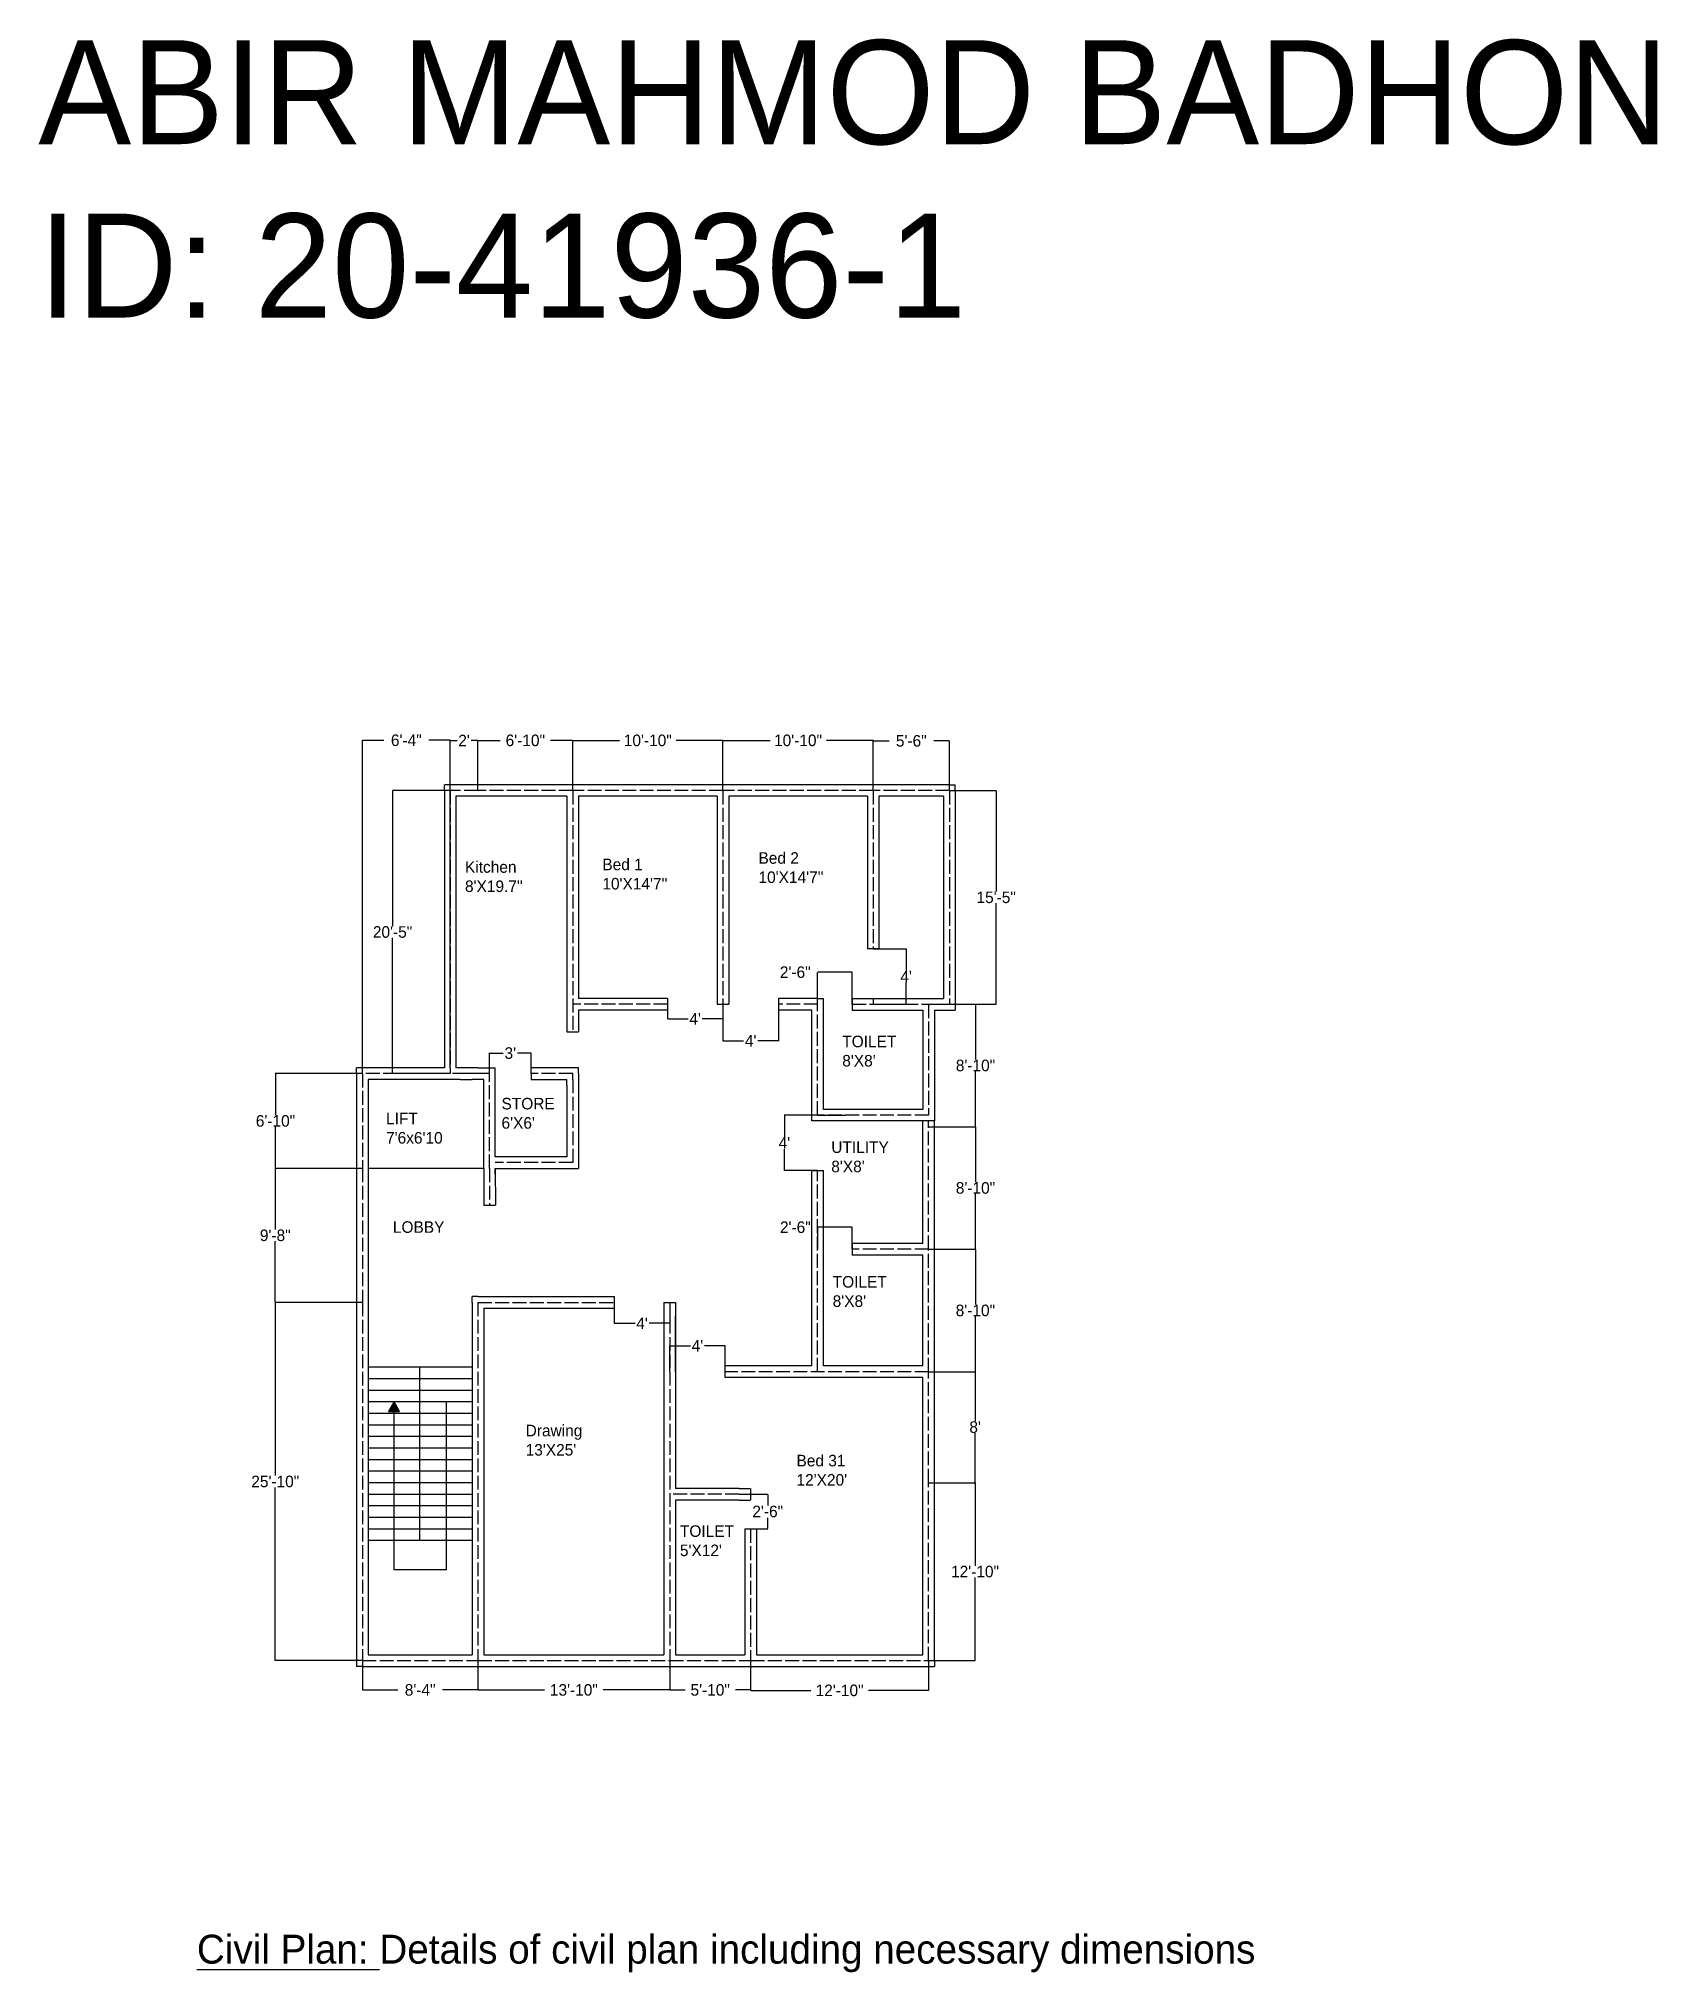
# Model space of a CAD drawing. Header units: inches. Extents: x -53 to 3846, y -269 to 1486.
# Drawn here: x 2446 to 3846, y -248 to 1425 of the extents above; entities that cross this region are included whole.
import ezdxf

# ---------------------------------------------------------------- set-up
doc = ezdxf.new("R2010")
doc.units = ezdxf.units.IN
doc.header["$MEASUREMENT"] = 0
for name, pattern in [('ACAD_ISO02W100', [15, 12, -3]), ('ACAD_ISO03W100', [30, 12, -18]), ('HIDDENX2', [0.75, 0.5, -0.25])]:
    doc.linetypes.add(name, pattern=pattern)
doc.dimstyles.get("Standard").update_dxf_attribs({"dimtxt": 10, "dimasz": 0.18, "dimexe": 0.18, "dimexo": 0.0625, "dimgap": 0.09, "dimtad": 0, "dimtih": 1, "dimtoh": 1, "dimdec": 0, "dimzin": 0, "dimdsep": 46, "dimlunit": 3, "dimtxsty": 'Standard', "dimcen": 0.09, "dimadec": 0, "dimazin": 0, "dimtfac": 1, "dimtdec": 0, "dimtofl": 0, "dimtmove": 0, "dimatfit": 3, "dimfxl": 1, "dimtolj": 1, "dimtzin": 0, "dimarcsym": 0})

msp = doc.modelspace()

# ---------------------------------------------------------------- texts
at = {"attachment_point": 1}
for s, insert, char_height, width in [('ABIR MAHMOD BADHON\\PID: 20-41936-1', (2445.3, 1423.7), 90, 1959.608), ('{\\LCivil Plan:} Details of civil plan including necessary dimensions', (2582.5, -215.8), 25, 2374.977)]:
    msp.add_mtext(s, dxfattribs=dict(at, insert=insert, char_height=char_height, width=width))
at = {"linetype": 'HIDDENX2', "char_height": 10, "width": 232.563, "attachment_point": 1}
for s, insert in [("Bed 2\\P10'X14'7''", (3068.5, 721)), ("Kitchen\\P8'X19.7''", (2814.5, 713.2)), ("Bed 1\\P10'X14'7''", (2933.4, 715.4)), ("TOILET\\P8'X8'", (3141, 562.2)), ("STORE\\P6'X6'", (2846.1, 508.4)), ("LIFT\\P7'6x6'10", (2746.2, 495.5)), ("UTILITY\\P8'X8'", (3131.5, 470.7)), ('LOBBY', (2752.1, 401.6)), ("TOILET\\P8'X8'", (3132.7, 354.2)), ("Drawing \\P13'X25'", (2867, 225.5)), ("Bed 31\\P12'X20'", (3101.4, 199.5)), ("TOILET\\P5'X12'", (3000.5, 138.5))]:
    msp.add_mtext(s, dxfattribs=dict(at, insert=insert))

# ---------------------------------------------------------------- blocks, each defined once
blk = doc.blocks.new('*D33')
at = {"color": 0, "linetype": 'HIDDENX2', "lineweight": -2}
for p, q in [((3167.7, 774.5), (3167.7, 817.5)), ((3167.9, 817.3), (3181.5, 817.3)), ((3233.6, 817.3), (3220, 817.3)), ((3233.7, 774.5), (3233.7, 817.5))]:
    blk.add_line(p, q, dxfattribs=at)
at = {"color": 0, "linetype": 'HIDDENX2'}
for points in [[(3167.9, 817.4), (3167.9, 817.3), (3167.7, 817.3)], [(3233.6, 817.4), (3233.6, 817.3), (3233.7, 817.3)]]:
    blk.add_solid(points, dxfattribs=at)
at = {"layer": 'Defpoints', "color": 0, "linetype": 'HIDDENX2'}
for p in [(3167.7, 817.3), (3167.7, 774.4), (3233.7, 774.4)]:
    blk.add_point(p, dxfattribs=at)
at = {"color": 0, "linetype": 'HIDDENX2', "insert": (3200.7, 817.3), "char_height": 10, "attachment_point": 5}
blk.add_mtext('\\A1;5\'-6"', dxfattribs=at)
blk = doc.blocks.new('*D34')
at = {"color": 0, "linetype": 'HIDDENX2', "lineweight": -2}
for p, q in [((3037.7, 774.5), (3037.7, 817.9)), ((3037.9, 817.7), (3078.5, 817.7)), ((3167.6, 817.7), (3127, 817.7)), ((3167.7, 779.5), (3167.7, 817.9))]:
    blk.add_line(p, q, dxfattribs=at)
at = {"color": 0, "linetype": 'HIDDENX2'}
for points in [[(3037.9, 817.8), (3037.9, 817.7), (3037.7, 817.7)], [(3167.6, 817.8), (3167.6, 817.7), (3167.7, 817.7)]]:
    blk.add_solid(points, dxfattribs=at)
at = {"layer": 'Defpoints', "color": 0, "linetype": 'HIDDENX2'}
for p in [(3037.7, 817.7), (3037.7, 774.4), (3167.7, 779.4)]:
    blk.add_point(p, dxfattribs=at)
at = {"color": 0, "linetype": 'HIDDENX2', "insert": (3102.7, 817.7), "char_height": 10, "attachment_point": 5}
blk.add_mtext('\\A1;10\'-10"', dxfattribs=at)
blk = doc.blocks.new('*D35')
at = {"color": 0, "linetype": 'HIDDENX2', "lineweight": -2}
for p, q in [((3233.8, 774.4), (3274.3, 774.4)), ((3274.2, 774.2), (3274.2, 687)), ((3274.2, 589.6), (3274.2, 676.8)), ((3233.8, 589.4), (3274.3, 589.4))]:
    blk.add_line(p, q, dxfattribs=at)
at = {"color": 0, "linetype": 'HIDDENX2'}
for points in [[(3274.1, 774.2), (3274.2, 774.2), (3274.2, 774.4)], [(3274.1, 589.6), (3274.2, 589.6), (3274.2, 589.4)]]:
    blk.add_solid(points, dxfattribs=at)
at = {"layer": 'Defpoints', "color": 0, "linetype": 'HIDDENX2'}
for p in [(3233.7, 774.4), (3233.7, 589.4), (3274.2, 589.4)]:
    blk.add_point(p, dxfattribs=at)
at = {"color": 0, "linetype": 'HIDDENX2', "insert": (3274.2, 681.9), "char_height": 10, "attachment_point": 5}
blk.add_mtext('\\A1;15\'-5"', dxfattribs=at)
blk = doc.blocks.new('*D36')
at = {"color": 0, "linetype": 'HIDDENX2', "lineweight": -2}
for p, q in [((2907.7, 774.5), (2907.7, 817.9)), ((2907.9, 817.7), (2948.5, 817.7)), ((3037.6, 817.7), (2997, 817.7)), ((3037.7, 774.5), (3037.7, 817.9))]:
    blk.add_line(p, q, dxfattribs=at)
at = {"color": 0, "linetype": 'HIDDENX2'}
for points in [[(2907.9, 817.7), (2907.9, 817.7), (2907.7, 817.7)], [(3037.6, 817.7), (3037.6, 817.7), (3037.7, 817.7)]]:
    blk.add_solid(points, dxfattribs=at)
at = {"layer": 'Defpoints', "color": 0, "linetype": 'HIDDENX2'}
for p in [(2907.7, 817.7), (2907.7, 774.4), (3037.7, 774.4)]:
    blk.add_point(p, dxfattribs=at)
at = {"color": 0, "linetype": 'HIDDENX2', "insert": (2972.7, 817.7), "char_height": 10, "attachment_point": 5}
blk.add_mtext('\\A1;10\'-10"', dxfattribs=at)
blk = doc.blocks.new('*D37')
at = {"color": 0, "linetype": 'HIDDENX2', "lineweight": -2}
for p, q in [((2825.7, 774.5), (2825.7, 817.8)), ((2825.9, 817.7), (2845, 817.7)), ((2907.6, 817.7), (2888.5, 817.7)), ((2907.7, 774.5), (2907.7, 817.8))]:
    blk.add_line(p, q, dxfattribs=at)
at = {"color": 0, "linetype": 'HIDDENX2'}
for points in [[(2825.9, 817.7), (2825.9, 817.6), (2825.7, 817.7)], [(2907.6, 817.7), (2907.6, 817.6), (2907.7, 817.7)]]:
    blk.add_solid(points, dxfattribs=at)
at = {"layer": 'Defpoints', "color": 0, "linetype": 'HIDDENX2'}
for p in [(2825.7, 817.7), (2825.7, 774.4), (2907.7, 774.5)]:
    blk.add_point(p, dxfattribs=at)
at = {"color": 0, "linetype": 'HIDDENX2', "insert": (2866.7, 817.7), "char_height": 10, "attachment_point": 5}
blk.add_mtext('\\A1;6\'-10"', dxfattribs=at)
blk = doc.blocks.new('*D38')
at = {"color": 0, "linetype": 'HIDDENX2', "lineweight": -2}
for p, q in [((2801.7, 774.5), (2801.7, 817.8)), ((2801.9, 817.6), (2807.8, 817.6)), ((2825.6, 817.6), (2819.7, 817.6)), ((2825.7, 774.5), (2825.7, 817.8))]:
    blk.add_line(p, q, dxfattribs=at)
at = {"color": 0, "linetype": 'HIDDENX2'}
for points in [[(2801.9, 817.7), (2801.9, 817.6), (2801.7, 817.6)], [(2825.6, 817.7), (2825.6, 817.6), (2825.7, 817.6)]]:
    blk.add_solid(points, dxfattribs=at)
at = {"layer": 'Defpoints', "color": 0, "linetype": 'HIDDENX2'}
for p in [(2825.7, 817.6), (2801.7, 774.4), (2825.7, 774.4)]:
    blk.add_point(p, dxfattribs=at)
at = {"color": 0, "linetype": 'HIDDENX2', "insert": (2813.7, 817.6), "char_height": 10, "attachment_point": 5}
blk.add_mtext("\\A1;2'", dxfattribs=at)
blk = doc.blocks.new('*D39')
at = {"color": 0, "linetype": 'HIDDENX2', "lineweight": -2}
for p, q in [((2801.7, 774.4), (2751.6, 774.4)), ((2751.8, 774.2), (2751.8, 657)), ((2751.8, 529.6), (2751.8, 646.8)), ((2801.7, 529.4), (2751.6, 529.4))]:
    blk.add_line(p, q, dxfattribs=at)
at = {"color": 0, "linetype": 'HIDDENX2'}
for points in [[(2751.7, 774.2), (2751.8, 774.2), (2751.8, 774.4)], [(2751.7, 529.6), (2751.8, 529.6), (2751.8, 529.4)]]:
    blk.add_solid(points, dxfattribs=at)
at = {"layer": 'Defpoints', "color": 0, "linetype": 'HIDDENX2'}
for p in [(2801.7, 774.4), (2751.8, 529.4), (2801.7, 529.4)]:
    blk.add_point(p, dxfattribs=at)
at = {"color": 0, "linetype": 'HIDDENX2', "insert": (2751.8, 651.9), "char_height": 10, "attachment_point": 5}
blk.add_mtext('\\A1;20\'-5"', dxfattribs=at)
blk = doc.blocks.new('*D40')
at = {"color": 0, "linetype": 'HIDDENX2', "lineweight": -2}
for p, q in [((2725.7, 529.5), (2725.7, 818)), ((2725.9, 817.8), (2744.5, 817.8)), ((2801.6, 817.8), (2783, 817.8)), ((2801.7, 534.5), (2801.7, 818))]:
    blk.add_line(p, q, dxfattribs=at)
at = {"color": 0, "linetype": 'HIDDENX2'}
for points in [[(2725.9, 817.8), (2725.9, 817.8), (2725.7, 817.8)], [(2801.6, 817.8), (2801.6, 817.8), (2801.7, 817.8)]]:
    blk.add_solid(points, dxfattribs=at)
at = {"layer": 'Defpoints', "color": 0, "linetype": 'HIDDENX2'}
for p in [(2725.7, 817.8), (2725.7, 529.4), (2801.7, 534.4)]:
    blk.add_point(p, dxfattribs=at)
at = {"color": 0, "linetype": 'HIDDENX2', "insert": (2763.7, 817.8), "char_height": 10, "attachment_point": 5}
blk.add_mtext('\\A1;6\'-4"', dxfattribs=at)
blk = doc.blocks.new('*D41')
at = {"color": 0, "linetype": 'HIDDENX2', "lineweight": -2}
for p, q in [((2725.7, 529.4), (2650.3, 529.4)), ((2650.5, 529.2), (2650.5, 493.5)), ((2650.5, 447.6), (2650.5, 483.3)), ((2725.7, 447.4), (2650.3, 447.4))]:
    blk.add_line(p, q, dxfattribs=at)
at = {"color": 0, "linetype": 'HIDDENX2'}
for points in [[(2650.5, 529.2), (2650.5, 529.2), (2650.5, 529.4)], [(2650.5, 447.6), (2650.5, 447.6), (2650.5, 447.4)]]:
    blk.add_solid(points, dxfattribs=at)
at = {"layer": 'Defpoints', "color": 0, "linetype": 'HIDDENX2'}
for p in [(2725.7, 529.4), (2650.5, 447.4), (2725.7, 447.4)]:
    blk.add_point(p, dxfattribs=at)
at = {"color": 0, "linetype": 'HIDDENX2', "insert": (2650.5, 488.4), "char_height": 10, "attachment_point": 5}
blk.add_mtext('\\A1;6\'-10"', dxfattribs=at)
blk = doc.blocks.new('*D42')
at = {"color": 0, "linetype": 'HIDDENX2', "lineweight": -2}
for p, q in [((2725.7, 447.4), (2650.2, 447.4)), ((2650.3, 447.2), (2650.3, 394.5)), ((2650.3, 331.6), (2650.3, 384.3)), ((2725.7, 331.4), (2650.2, 331.4))]:
    blk.add_line(p, q, dxfattribs=at)
at = {"color": 0, "linetype": 'HIDDENX2'}
for points in [[(2650.3, 447.2), (2650.4, 447.2), (2650.3, 447.4)], [(2650.3, 331.6), (2650.4, 331.6), (2650.3, 331.4)]]:
    blk.add_solid(points, dxfattribs=at)
at = {"layer": 'Defpoints', "color": 0, "linetype": 'HIDDENX2'}
for p in [(2725.7, 447.4), (2650.3, 331.4), (2725.7, 331.4)]:
    blk.add_point(p, dxfattribs=at)
at = {"color": 0, "linetype": 'HIDDENX2', "insert": (2650.3, 389.4), "char_height": 10, "attachment_point": 5}
blk.add_mtext('\\A1;9\'-8"', dxfattribs=at)
blk = doc.blocks.new('*D43')
at = {"color": 0, "linetype": 'HIDDENX2', "lineweight": -2}
for p, q in [((2725.6, 331.4), (2650.2, 331.4)), ((2650.3, 331.2), (2650.3, 181.5)), ((2650.3, 21.6), (2650.3, 171.3)), ((2725.7, 21.4), (2650.2, 21.4))]:
    blk.add_line(p, q, dxfattribs=at)
at = {"color": 0, "linetype": 'HIDDENX2'}
for points in [[(2650.3, 331.2), (2650.4, 331.2), (2650.3, 331.4)], [(2650.3, 21.6), (2650.4, 21.6), (2650.3, 21.4)]]:
    blk.add_solid(points, dxfattribs=at)
at = {"layer": 'Defpoints', "color": 0, "linetype": 'HIDDENX2'}
for p in [(2725.7, 331.4), (2650.3, 21.4), (2725.7, 21.4)]:
    blk.add_point(p, dxfattribs=at)
at = {"color": 0, "linetype": 'HIDDENX2', "insert": (2650.3, 176.4), "char_height": 10, "attachment_point": 5}
blk.add_mtext('\\A1;25\'-10"', dxfattribs=at)
blk = doc.blocks.new('*D44')
at = {"color": 0, "linetype": 'HIDDENX2', "lineweight": -2}
for p, q in [((2725.7, 21.3), (2725.7, -4.2)), ((2825.7, 21.3), (2825.7, -4.2)), ((2725.9, -4), (2756.5, -4)), ((2825.6, -4), (2795, -4))]:
    blk.add_line(p, q, dxfattribs=at)
at = {"color": 0, "linetype": 'HIDDENX2'}
for points in [[(2725.9, -4), (2725.9, -4), (2725.7, -4)], [(2825.6, -4), (2825.6, -4), (2825.7, -4)]]:
    blk.add_solid(points, dxfattribs=at)
at = {"layer": 'Defpoints', "color": 0, "linetype": 'HIDDENX2'}
for p in [(2725.7, 21.4), (2825.7, 21.4), (2825.7, -4)]:
    blk.add_point(p, dxfattribs=at)
at = {"color": 0, "linetype": 'HIDDENX2', "insert": (2775.7, -4), "char_height": 10, "attachment_point": 5}
blk.add_mtext('\\A1;8\'-4"', dxfattribs=at)
blk = doc.blocks.new('*D45')
at = {"color": 0, "linetype": 'HIDDENX2', "lineweight": -2}
for p, q in [((2825.7, 21.3), (2825.7, -4.2)), ((2991.7, 21.3), (2991.7, -4.2)), ((2825.9, -4), (2883.7, -4)), ((2991.6, -4), (2933.8, -4))]:
    blk.add_line(p, q, dxfattribs=at)
at = {"color": 0, "linetype": 'HIDDENX2'}
for points in [[(2825.9, -4), (2825.9, -4), (2825.7, -4)], [(2991.6, -4), (2991.6, -4), (2991.7, -4)]]:
    blk.add_solid(points, dxfattribs=at)
at = {"layer": 'Defpoints', "color": 0, "linetype": 'HIDDENX2'}
for p in [(2825.7, 21.4), (2991.7, 21.4), (2991.7, -4)]:
    blk.add_point(p, dxfattribs=at)
at = {"color": 0, "linetype": 'HIDDENX2', "insert": (2908.7, -4), "char_height": 10, "attachment_point": 5}
blk.add_mtext('\\A1;13\'-10"', dxfattribs=at)
blk = doc.blocks.new('*D46')
at = {"color": 0, "linetype": 'HIDDENX2', "lineweight": -2}
for p, q in [((3061.7, 21.3), (3061.7, -4.5)), ((3215.7, 21.3), (3215.7, -4.5)), ((3061.9, -4.4), (3113.7, -4.4)), ((3215.6, -4.4), (3163.8, -4.4))]:
    blk.add_line(p, q, dxfattribs=at)
at = {"color": 0, "linetype": 'HIDDENX2'}
for points in [[(3061.9, -4.3), (3061.9, -4.4), (3061.7, -4.4)], [(3215.6, -4.3), (3215.6, -4.4), (3215.7, -4.4)]]:
    blk.add_solid(points, dxfattribs=at)
at = {"layer": 'Defpoints', "color": 0, "linetype": 'HIDDENX2'}
for p in [(3061.7, 21.4), (3215.7, 21.4), (3061.7, -4.4)]:
    blk.add_point(p, dxfattribs=at)
at = {"color": 0, "linetype": 'HIDDENX2', "insert": (3138.7, -4.4), "char_height": 10, "attachment_point": 5}
blk.add_mtext('\\A1;12\'-10"', dxfattribs=at)
blk = doc.blocks.new('*D32')
at = {"color": 0, "linetype": 'HIDDENX2', "lineweight": -2}
for p, q in [((2991.6, -3.9), (2991.6, -3.8)), ((2991.7, -4), (3005, -4)), ((3061.7, -4), (3048.5, -4)), ((3061.9, -4.3), (3061.9, -3.8))]:
    blk.add_line(p, q, dxfattribs=at)
at = {"color": 0, "linetype": 'HIDDENX2'}
for points in [[(2991.7, -3.9), (2991.7, -4), (2991.6, -4)], [(3061.7, -3.9), (3061.7, -4), (3061.9, -4)]]:
    blk.add_solid(points, dxfattribs=at)
at = {"layer": 'Defpoints', "color": 0, "linetype": 'HIDDENX2'}
for p in [(2991.6, -4), (2991.6, -4), (3061.9, -4.4)]:
    blk.add_point(p, dxfattribs=at)
at = {"color": 0, "linetype": 'HIDDENX2', "insert": (3026.7, -4), "char_height": 10, "attachment_point": 5}
blk.add_mtext('\\A1;5\'-10"', dxfattribs=at)
blk = doc.blocks.new('*D47')
at = {"color": 0, "linetype": 'HIDDENX2', "lineweight": -2}
for p, q in [((3215.8, 175.4), (3256, 175.4)), ((3255.9, 175.2), (3255.9, 103.5)), ((3255.9, 21.6), (3255.9, 93.3)), ((3215.8, 21.4), (3256, 21.4))]:
    blk.add_line(p, q, dxfattribs=at)
at = {"color": 0, "linetype": 'HIDDENX2'}
for points in [[(3255.8, 175.2), (3255.9, 175.2), (3255.9, 175.4)], [(3255.8, 21.6), (3255.9, 21.6), (3255.9, 21.4)]]:
    blk.add_solid(points, dxfattribs=at)
at = {"layer": 'Defpoints', "color": 0, "linetype": 'HIDDENX2'}
for p in [(3215.7, 175.4), (3255.9, 175.4), (3215.7, 21.4)]:
    blk.add_point(p, dxfattribs=at)
at = {"color": 0, "linetype": 'HIDDENX2', "insert": (3255.9, 98.4), "char_height": 10, "attachment_point": 5}
blk.add_mtext('\\A1;12\'-10"', dxfattribs=at)
blk = doc.blocks.new('*D48')
at = {"color": 0, "linetype": 'HIDDENX2', "lineweight": -2}
for p, q in [((3215.8, 271.4), (3256.2, 271.4)), ((3256, 271.2), (3256, 228.5)), ((3256, 175.6), (3256, 218.3)), ((3215.9, 175.4), (3256.2, 175.4))]:
    blk.add_line(p, q, dxfattribs=at)
at = {"color": 0, "linetype": 'HIDDENX2'}
for points in [[(3256, 271.2), (3256.1, 271.2), (3256, 271.4)], [(3256, 175.6), (3256.1, 175.6), (3256, 175.4)]]:
    blk.add_solid(points, dxfattribs=at)
at = {"layer": 'Defpoints', "color": 0, "linetype": 'HIDDENX2'}
for p in [(3215.7, 271.4), (3256, 271.4), (3215.8, 175.4)]:
    blk.add_point(p, dxfattribs=at)
at = {"color": 0, "linetype": 'HIDDENX2', "insert": (3256, 223.4), "char_height": 10, "attachment_point": 5}
blk.add_mtext("\\A1;8'", dxfattribs=at)
blk = doc.blocks.new('*D49')
at = {"color": 0, "linetype": 'HIDDENX2', "lineweight": -2}
for p, q in [((3215.8, 377.4), (3256.4, 377.4)), ((3256.2, 377.2), (3256.2, 329.5)), ((3256.2, 271.6), (3256.2, 319.3)), ((3215.9, 271.4), (3256.4, 271.4))]:
    blk.add_line(p, q, dxfattribs=at)
at = {"color": 0, "linetype": 'HIDDENX2'}
for points in [[(3256.2, 377.2), (3256.3, 377.2), (3256.2, 377.4)], [(3256.2, 271.6), (3256.3, 271.6), (3256.2, 271.4)]]:
    blk.add_solid(points, dxfattribs=at)
at = {"layer": 'Defpoints', "color": 0, "linetype": 'HIDDENX2'}
for p in [(3215.7, 377.4), (3256.2, 377.4), (3215.8, 271.4)]:
    blk.add_point(p, dxfattribs=at)
at = {"color": 0, "linetype": 'HIDDENX2', "insert": (3256.2, 324.4), "char_height": 10, "attachment_point": 5}
blk.add_mtext('\\A1;8\'-10"', dxfattribs=at)
blk = doc.blocks.new('*D50')
at = {"color": 0, "linetype": 'HIDDENX2', "lineweight": -2}
for p, q in [((3215.8, 483.4), (3256.4, 483.4)), ((3256.3, 483.2), (3256.3, 435.5)), ((3256.3, 377.6), (3256.3, 425.3)), ((3215.8, 377.4), (3256.4, 377.4))]:
    blk.add_line(p, q, dxfattribs=at)
at = {"color": 0, "linetype": 'HIDDENX2'}
for points in [[(3256.2, 483.2), (3256.3, 483.2), (3256.3, 483.4)], [(3256.2, 377.6), (3256.3, 377.6), (3256.3, 377.4)]]:
    blk.add_solid(points, dxfattribs=at)
at = {"layer": 'Defpoints', "color": 0, "linetype": 'HIDDENX2'}
for p in [(3215.7, 483.4), (3256.3, 483.4), (3215.7, 377.4)]:
    blk.add_point(p, dxfattribs=at)
at = {"color": 0, "linetype": 'HIDDENX2', "insert": (3256.3, 430.4), "char_height": 10, "attachment_point": 5}
blk.add_mtext('\\A1;8\'-10"', dxfattribs=at)
blk = doc.blocks.new('*D51')
at = {"color": 0, "linetype": 'HIDDENX2', "lineweight": -2}
for p, q in [((3215.8, 589.4), (3256.4, 589.4)), ((3256.3, 589.2), (3256.3, 541.5)), ((3256.3, 483.6), (3256.3, 531.3)), ((3215.8, 483.4), (3256.4, 483.4))]:
    blk.add_line(p, q, dxfattribs=at)
at = {"color": 0, "linetype": 'HIDDENX2'}
for points in [[(3256.2, 589.2), (3256.3, 589.2), (3256.3, 589.4)], [(3256.2, 483.6), (3256.3, 483.6), (3256.3, 483.4)]]:
    blk.add_solid(points, dxfattribs=at)
at = {"layer": 'Defpoints', "color": 0, "linetype": 'HIDDENX2'}
for p in [(3215.7, 589.4), (3256.3, 589.4), (3215.7, 483.4)]:
    blk.add_point(p, dxfattribs=at)
at = {"color": 0, "linetype": 'HIDDENX2', "insert": (3256.3, 536.4), "char_height": 10, "attachment_point": 5}
blk.add_mtext('\\A1;8\'-10"', dxfattribs=at)
blk = doc.blocks.new('*D52')
at = {"color": 0, "linetype": 'HIDDENX2', "lineweight": -2}
for p, q in [((2835.7, 529.5), (2835.7, 547.3)), ((2835.9, 547.1), (2847.8, 547.1)), ((2871.6, 547.1), (2859.7, 547.1)), ((2871.7, 529.5), (2871.7, 547.3))]:
    blk.add_line(p, q, dxfattribs=at)
at = {"color": 0, "linetype": 'HIDDENX2'}
for points in [[(2835.9, 547.1), (2835.9, 547.1), (2835.7, 547.1)], [(2871.6, 547.1), (2871.6, 547.1), (2871.7, 547.1)]]:
    blk.add_solid(points, dxfattribs=at)
at = {"layer": 'Defpoints', "color": 0, "linetype": 'HIDDENX2'}
for p in [(2871.7, 547.1), (2835.7, 529.4), (2871.7, 529.4)]:
    blk.add_point(p, dxfattribs=at)
at = {"color": 0, "linetype": 'HIDDENX2', "insert": (2853.7, 547.1), "char_height": 10, "attachment_point": 5}
blk.add_mtext("\\A1;3'", dxfattribs=at)
blk = doc.blocks.new('*D53')
at = {"color": 0, "linetype": 'HIDDENX2', "lineweight": -2}
for p, q in [((2989.7, 589.3), (2989.7, 576.6)), ((3037.7, 589.3), (3037.7, 576.6)), ((2989.9, 576.8), (3007.8, 576.8)), ((3037.6, 576.8), (3019.7, 576.8))]:
    blk.add_line(p, q, dxfattribs=at)
at = {"color": 0, "linetype": 'HIDDENX2'}
for points in [[(2989.9, 576.8), (2989.9, 576.8), (2989.7, 576.8)], [(3037.6, 576.8), (3037.6, 576.8), (3037.7, 576.8)]]:
    blk.add_solid(points, dxfattribs=at)
at = {"layer": 'Defpoints', "color": 0, "linetype": 'HIDDENX2'}
for p in [(2989.7, 589.4), (3037.7, 589.4), (3037.7, 576.8)]:
    blk.add_point(p, dxfattribs=at)
at = {"color": 0, "linetype": 'HIDDENX2', "insert": (3013.7, 576.8), "char_height": 10, "attachment_point": 5}
blk.add_mtext("\\A1;4'", dxfattribs=at)
blk = doc.blocks.new('*D54')
at = {"color": 0, "linetype": 'HIDDENX2', "lineweight": -2}
for p, q in [((3037.7, 589.3), (3037.7, 557.6)), ((3085.7, 589.3), (3085.7, 557.6)), ((3037.9, 557.7), (3055.8, 557.7)), ((3085.6, 557.7), (3067.7, 557.7))]:
    blk.add_line(p, q, dxfattribs=at)
at = {"color": 0, "linetype": 'HIDDENX2'}
for points in [[(3037.9, 557.8), (3037.9, 557.7), (3037.7, 557.7)], [(3085.6, 557.8), (3085.6, 557.7), (3085.7, 557.7)]]:
    blk.add_solid(points, dxfattribs=at)
at = {"layer": 'Defpoints', "color": 0, "linetype": 'HIDDENX2'}
for p in [(3037.7, 589.4), (3085.7, 589.4), (3085.7, 557.7)]:
    blk.add_point(p, dxfattribs=at)
at = {"color": 0, "linetype": 'HIDDENX2', "insert": (3061.7, 557.7), "char_height": 10, "attachment_point": 5}
blk.add_mtext("\\A1;4'", dxfattribs=at)
blk = doc.blocks.new('*D55')
at = {"color": 0, "linetype": 'HIDDENX2', "lineweight": -2}
for p, q in [((3167.8, 637.4), (3196.5, 637.4)), ((3196.3, 637.2), (3196.3, 618.5)), ((3196.3, 589.6), (3196.3, 608.3)), ((3167.8, 589.4), (3196.5, 589.4))]:
    blk.add_line(p, q, dxfattribs=at)
at = {"color": 0, "linetype": 'HIDDENX2'}
for points in [[(3196.3, 637.2), (3196.3, 637.2), (3196.3, 637.4)], [(3196.3, 589.6), (3196.3, 589.6), (3196.3, 589.4)]]:
    blk.add_solid(points, dxfattribs=at)
at = {"layer": 'Defpoints', "color": 0, "linetype": 'HIDDENX2'}
for p in [(3167.7, 637.4), (3167.7, 589.4), (3196.3, 589.4)]:
    blk.add_point(p, dxfattribs=at)
at = {"color": 0, "linetype": 'HIDDENX2', "insert": (3196.3, 613.4), "char_height": 10, "attachment_point": 5}
blk.add_mtext("\\A1;4'", dxfattribs=at)
blk = doc.blocks.new('*D56')
at = {"color": 0, "linetype": 'HIDDENX2', "lineweight": -2}
for p, q in [((3119.7, 617.1), (3119.6, 617.1)), ((3119.7, 589.5), (3119.7, 617.3)), ((3149.6, 617.1), (3119.9, 617.1)), ((3149.7, 589.5), (3149.7, 617.3))]:
    blk.add_line(p, q, dxfattribs=at)
at = {"color": 0, "linetype": 'HIDDENX2'}
for points in [[(3119.9, 617.1), (3119.9, 617.1), (3119.7, 617.1)], [(3149.6, 617.1), (3149.6, 617.1), (3149.7, 617.1)]]:
    blk.add_solid(points, dxfattribs=at)
at = {"layer": 'Defpoints', "color": 0, "linetype": 'HIDDENX2'}
for p in [(3119.7, 617.1), (3119.7, 589.4), (3149.7, 589.4)]:
    blk.add_point(p, dxfattribs=at)
at = {"color": 0, "linetype": 'HIDDENX2', "insert": (3100.3, 617.1), "char_height": 10, "attachment_point": 5}
blk.add_mtext('\\A1;2\'-6"', dxfattribs=at)
blk = doc.blocks.new('*D57')
at = {"color": 0, "linetype": 'HIDDENX2', "lineweight": -2}
for p, q in [((3119.7, 493.4), (3090.7, 493.4)), ((3090.9, 493.2), (3090.9, 474.5)), ((3090.9, 445.6), (3090.9, 464.3)), ((3119.7, 445.4), (3090.7, 445.4))]:
    blk.add_line(p, q, dxfattribs=at)
at = {"color": 0, "linetype": 'HIDDENX2'}
for points in [[(3090.8, 493.2), (3090.9, 493.2), (3090.9, 493.4)], [(3090.8, 445.6), (3090.9, 445.6), (3090.9, 445.4)]]:
    blk.add_solid(points, dxfattribs=at)
at = {"layer": 'Defpoints', "color": 0, "linetype": 'HIDDENX2'}
for p in [(3119.7, 493.4), (3090.9, 445.4), (3119.7, 445.4)]:
    blk.add_point(p, dxfattribs=at)
at = {"color": 0, "linetype": 'HIDDENX2', "insert": (3090.9, 469.4), "char_height": 10, "attachment_point": 5}
blk.add_mtext("\\A1;4'", dxfattribs=at)
blk = doc.blocks.new('*D58')
at = {"color": 0, "linetype": 'HIDDENX2', "lineweight": -2}
for p, q in [((2943.7, 331.3), (2943.7, 313.1)), ((2991.7, 331.3), (2991.7, 313.1)), ((2943.9, 313.3), (2961.8, 313.3)), ((2991.6, 313.3), (2973.7, 313.3))]:
    blk.add_line(p, q, dxfattribs=at)
at = {"color": 0, "linetype": 'HIDDENX2'}
for points in [[(2943.9, 313.4), (2943.9, 313.3), (2943.7, 313.3)], [(2991.6, 313.4), (2991.6, 313.3), (2991.7, 313.3)]]:
    blk.add_solid(points, dxfattribs=at)
at = {"layer": 'Defpoints', "color": 0, "linetype": 'HIDDENX2'}
for p in [(2943.7, 331.4), (2991.7, 331.4), (2943.7, 313.3)]:
    blk.add_point(p, dxfattribs=at)
at = {"color": 0, "linetype": 'HIDDENX2', "insert": (2967.7, 313.3), "char_height": 10, "attachment_point": 5}
blk.add_mtext("\\A1;4'", dxfattribs=at)
blk = doc.blocks.new('*D59')
at = {"color": 0, "linetype": 'HIDDENX2', "lineweight": -2}
for p, q in [((3119.8, 396.4), (3119.6, 396.4)), ((3119.8, 377.5), (3119.8, 396.6)), ((3149.6, 396.4), (3120, 396.4)), ((3149.7, 377.5), (3149.7, 396.6))]:
    blk.add_line(p, q, dxfattribs=at)
at = {"color": 0, "linetype": 'HIDDENX2'}
for points in [[(3120, 396.4), (3120, 396.4), (3119.8, 396.4)], [(3149.6, 396.4), (3149.6, 396.4), (3149.7, 396.4)]]:
    blk.add_solid(points, dxfattribs=at)
at = {"layer": 'Defpoints', "color": 0, "linetype": 'HIDDENX2'}
for p in [(3119.8, 396.4), (3119.8, 377.4), (3149.7, 377.4)]:
    blk.add_point(p, dxfattribs=at)
at = {"color": 0, "linetype": 'HIDDENX2', "insert": (3100.4, 396.4), "char_height": 10, "attachment_point": 5}
blk.add_mtext('\\A1;2\'-6"', dxfattribs=at)
blk = doc.blocks.new('*D60')
at = {"color": 0, "linetype": 'HIDDENX2', "lineweight": -2}
for p, q in [((2991.7, 271.5), (2991.7, 294.1)), ((2991.9, 293.9), (3009.8, 293.9)), ((3039.6, 293.9), (3021.6, 293.9)), ((3039.7, 271.5), (3039.7, 294.1))]:
    blk.add_line(p, q, dxfattribs=at)
at = {"color": 0, "linetype": 'HIDDENX2'}
for points in [[(2991.9, 294), (2991.9, 293.9), (2991.7, 293.9)], [(3039.6, 294), (3039.6, 293.9), (3039.7, 293.9)]]:
    blk.add_solid(points, dxfattribs=at)
at = {"layer": 'Defpoints', "color": 0, "linetype": 'HIDDENX2'}
for p in [(2991.7, 293.9), (2991.7, 271.4), (3039.7, 271.4)]:
    blk.add_point(p, dxfattribs=at)
at = {"color": 0, "linetype": 'HIDDENX2', "insert": (3015.7, 293.9), "char_height": 10, "attachment_point": 5}
blk.add_mtext("\\A1;4'", dxfattribs=at)
blk = doc.blocks.new('*D61')
at = {"color": 0, "linetype": 'HIDDENX2', "lineweight": -2}
for p, q in [((3061.8, 165.4), (3076.7, 165.4)), ((3076.5, 165.2), (3076.5, 155.5)), ((3061.8, 135.4), (3076.7, 135.4)), ((3076.5, 135.6), (3076.5, 145.3))]:
    blk.add_line(p, q, dxfattribs=at)
at = {"color": 0, "linetype": 'HIDDENX2'}
for points in [[(3076.5, 165.2), (3076.6, 165.2), (3076.5, 165.4)], [(3076.5, 135.6), (3076.6, 135.6), (3076.5, 135.4)]]:
    blk.add_solid(points, dxfattribs=at)
at = {"layer": 'Defpoints', "color": 0, "linetype": 'HIDDENX2'}
for p in [(3061.7, 165.4), (3061.7, 135.4), (3076.5, 135.4)]:
    blk.add_point(p, dxfattribs=at)
at = {"color": 0, "linetype": 'HIDDENX2', "insert": (3076.5, 150.4), "char_height": 10, "attachment_point": 5}
blk.add_mtext('\\A1;2\'-6"', dxfattribs=at)

# ---------------------------------------------------------------- dimensions: what is measured, and where the dimension line sits
at = {"linetype": 'HIDDENX2'}
for base, p1, p2, picture, middle in [((2725.7, 817.8), (2801.7, 534.4), (2725.7, 529.4), '*D40', (2763.7, 817.8)), ((2825.7, 817.6), (2801.7, 774.4), (2825.7, 774.4), '*D38', (2813.7, 817.6)), ((2825.7, 817.7), (2907.7, 774.5), (2825.7, 774.4), '*D37', (2866.7, 817.7)), ((2907.7, 817.7), (3037.7, 774.4), (2907.7, 774.4), '*D36', (2972.7, 817.7)), ((3037.7, 817.7), (3167.7, 779.4), (3037.7, 774.4), '*D34', (3102.7, 817.7)), ((3167.7, 817.3), (3233.7, 774.4), (3167.7, 774.4), '*D33', (3200.7, 817.3)), ((3119.7, 617.1), (3149.7, 589.4), (3119.7, 589.4), '*D56', (3100.3, 617.1)), ((3037.7, 576.8), (2989.7, 589.4), (3037.7, 589.4), '*D53', (3013.7, 576.8)), ((3085.7, 557.7), (3037.7, 589.4), (3085.7, 589.4), '*D54', (3061.7, 557.7)), ((2871.7, 547.1), (2835.7, 529.4), (2871.7, 529.4), '*D52', (2853.7, 547.1)), ((3119.8, 396.4), (3149.7, 377.4), (3119.8, 377.4), '*D59', (3100.4, 396.4)), ((2943.7, 313.3), (2991.7, 331.4), (2943.7, 331.4), '*D58', (2967.7, 313.3)), ((2991.7, 293.9), (3039.7, 271.4), (2991.7, 271.4), '*D60', (3015.7, 293.9)), ((2825.7, -4), (2725.7, 21.4), (2825.7, 21.4), '*D44', (2775.7, -4)), ((2991.7, -4), (2825.7, 21.4), (2991.7, 21.4), '*D45', (2908.7, -4)), ((3061.7, -4.4), (3215.7, 21.4), (3061.7, 21.4), '*D46', (3138.7, -4.4)), ((2991.6, -4), (3061.9, -4.4), (2991.6, -4), '*D32', (3026.7, -4))]:
    dim = msp.add_linear_dim(base=base, p1=p1, p2=p2, dimstyle='Standard', dxfattribs=at)
    dim.commit()
    dim.dimension.update_dxf_attribs({"geometry": picture, "text_midpoint": middle})
for base, p1, p2, picture, middle in [((2751.8, 529.4), (2801.7, 774.4), (2801.7, 529.4), '*D39', (2751.8, 651.9)), ((3274.2, 589.4), (3233.7, 774.4), (3233.7, 589.4), '*D35', (3274.2, 681.9)), ((3196.3, 589.4), (3167.7, 637.4), (3167.7, 589.4), '*D55', (3196.3, 613.4)), ((3256.3, 589.4), (3215.7, 483.4), (3215.7, 589.4), '*D51', (3256.3, 536.4)), ((2650.5, 447.4), (2725.7, 529.4), (2725.7, 447.4), '*D41', (2650.5, 488.4)), ((3090.9, 445.4), (3119.7, 493.4), (3119.7, 445.4), '*D57', (3090.9, 469.4)), ((3256.3, 483.4), (3215.7, 377.4), (3215.7, 483.4), '*D50', (3256.3, 430.4)), ((2650.3, 331.4), (2725.7, 447.4), (2725.7, 331.4), '*D42', (2650.3, 389.4)), ((3256.2, 377.4), (3215.8, 271.4), (3215.7, 377.4), '*D49', (3256.2, 324.4)), ((2650.3, 21.4), (2725.7, 331.4), (2725.7, 21.4), '*D43', (2650.3, 176.4)), ((3256, 271.4), (3215.8, 175.4), (3215.7, 271.4), '*D48', (3256, 223.4)), ((3255.9, 175.4), (3215.7, 21.4), (3215.7, 175.4), '*D47', (3255.9, 98.4)), ((3076.5, 135.4), (3061.7, 165.4), (3061.7, 135.4), '*D61', (3076.5, 150.4))]:
    dim = msp.add_linear_dim(base=base, p1=p1, p2=p2, angle=90, dimstyle='Standard', dxfattribs=at)
    dim.commit()
    dim.dimension.update_dxf_attribs({"geometry": picture, "text_midpoint": middle})

# ---------------------------------------------------------------- hatches: boundary and pattern name
h = msp.add_hatch()
h.set_pattern_fill('ANSI31', color=256, style=0)
h.set_pattern_definition([(45, (3061.43213, 735.4083), (-0.088388348, 0.088388348), [])])
h.paths.add_polyline_path([(2753.1, 245.3), (2748.4, 237.1), (2757.8, 237.1)])

# ---------------------------------------------------------------- linework, layer by layer
for p, q in [((2801.7, 779.4), (2796.7, 779.4)), ((2796.7, 774.4), (2796.7, 779.4)), ((2796.7, 774.4), (2796.7, 534.4)), ((2825.7, 779.4), (2801.7, 779.4)), ((2907.7, 779.4), (2825.7, 779.4)), ((3037.7, 779.4), (2907.7, 779.4)), ((3167.7, 779.4), (3037.7, 779.4)), ((3233.7, 779.4), (3167.7, 779.4)), ((3233.7, 779.4), (3238.7, 779.4)), ((3238.7, 774.4), (3238.7, 779.4)), ((3238.7, 774.4), (3238.7, 589.4)), ((2825.7, 769.4), (2806.7, 769.4)), ((2825.7, 769.4), (2806.7, 769.4)), ((2825.7, 769.4), (2806.7, 769.4)), ((2806.7, 769.4), (2806.7, 534.4)), ((2806.7, 769.4), (2806.7, 534.4)), ((2902.7, 769.4), (2825.7, 769.4)), ((2902.7, 769.4), (2902.7, 565.4)), ((2902.7, 769.4), (2902.7, 589.4)), ((3032.7, 769.4), (2912.7, 769.4)), ((2912.7, 769.4), (2912.7, 594.4)), ((2912.7, 769.4), (2912.7, 594.4)), ((3032.7, 769.4), (3032.7, 589.4)), ((3162.7, 769.4), (3042.7, 769.4)), ((3042.7, 769.4), (3042.7, 589.4)), ((3162.7, 769.4), (3162.7, 637.4)), ((3228.7, 769.4), (3172.7, 769.4)), ((3228.7, 769.4), (3172.7, 769.4)), ((3172.7, 769.4), (3172.7, 637.4)), ((3228.7, 769.4), (3228.7, 594.4)), ((3172.7, 637.4), (3162.7, 637.4)), ((3119.7, 620.4), (3119.7, 620.4)), ((2989.7, 594.4), (2912.7, 594.4)), ((2989.7, 594.4), (2989.7, 584.4)), ((3119.7, 594.4), (3085.7, 594.4)), ((3085.7, 594.4), (3085.7, 589.4)), ((3085.7, 589.4), (3085.7, 584.4)), ((3119.7, 594.4), (3124.7, 594.4)), ((3119.7, 589.4), (3119.7, 589.4)), ((3124.7, 589.4), (3124.7, 594.4)), ((3149.7, 594.4), (3149.7, 584.4)), ((3220.7, 594.4), (3228.7, 594.4)), ((3238.7, 589.4), (3238.7, 584.4)), ((2912.7, 584.4), (2912.7, 565.4)), ((2989.7, 584.4), (2912.7, 584.4)), ((3114.7, 584.4), (3085.7, 584.4)), ((3220.7, 584.4), (3238.7, 584.4)), ((2902.7, 565.4), (2912.7, 565.4)), ((2725.7, 534.4), (2720.7, 534.4)), ((2720.7, 529.4), (2720.7, 534.4)), ((2720.7, 529.4), (2720.7, 447.4)), ((2796.7, 534.4), (2725.7, 534.4)), ((2730.7, 524.4), (2730.7, 447.4)), ((2810.7, 524.4), (2730.7, 524.4)), ((2815.7, 534.4), (2806.7, 534.4)), ((2810.7, 524.4), (2820.7, 524.4)), ((2825.8, 534.4), (2835.7, 534.4)), ((2830.7, 447.4), (2830.7, 524.4)), ((2840.7, 524.4), (2840.7, 529.4)), ((2840.7, 457.4), (2840.7, 524.4)), ((2871.7, 529.4), (2871.7, 524.4)), ((3119.7, 493.4), (3143.7, 493.4)), ((3210.7, 483.4), (3210.7, 488.4)), ((3215.7, 483.4), (3215.7, 488.4)), ((3220.7, 483.4), (3220.7, 488.4)), ((3210.7, 382.4), (3210.7, 483.4)), ((3220.7, 377.4), (3220.7, 483.4)), ((2720.7, 447.4), (2720.7, 331.4)), ((2730.7, 447.4), (2730.7, 331.4)), ((2830.7, 447.4), (2830.8, 415.4)), ((2840.7, 442.4), (2840.7, 447.4)), ((2840.7, 447.4), (2840.8, 415.4)), ((3114.7, 276.4), (3114.7, 445.4)), ((3114.7, 445.4), (3124.7, 445.4)), ((3124.7, 276.4), (3124.7, 445.4)), ((2830.8, 415.4), (2840.8, 415.4)), ((3210.7, 382.4), (3149.7, 382.4)), ((3149.7, 382.4), (3149.7, 372.4)), ((3210.7, 372.4), (3149.7, 372.4)), ((3210.7, 276.4), (3210.7, 372.4)), ((3220.7, 271.4), (3220.7, 377.4)), ((2730.7, 336.4), (2730.7, 275.3)), ((2820.7, 331.4), (2820.7, 336.4)), ((2825.7, 336.4), (2820.7, 336.4)), ((2825.7, 336.4), (2943.7, 336.4)), ((2943.7, 336.4), (2943.7, 326.4)), ((2720.7, 331.4), (2720.7, 21.4)), ((2730.7, 331.4), (2730.7, 26.4)), ((2820.7, 331.4), (2820.7, 26.4)), ((2830.7, 326.4), (2830.7, 26.4)), ((2830.7, 326.4), (2943.7, 326.4)), ((2986.7, 331.4), (2986.7, 26.4)), ((2986.7, 331.4), (2996.7, 331.4)), ((2996.7, 331.4), (2996.7, 170.4)), ((2820.3, 275.3), (2730.7, 275.3)), ((2775.5, 125.3), (2775.5, 275.3)), ((2820.3, 275.3), (2820.7, 275.3)), ((3114.7, 276.4), (3039.7, 276.4)), ((3039.7, 266.4), (3039.7, 276.4)), ((3210.7, 276.4), (3124.7, 276.4)), ((3210.7, 276.4), (3124.7, 276.4)), ((3220.7, 175.4), (3220.7, 271.4)), ((2820.3, 265.3), (2730.7, 265.3)), ((2820.3, 255.3), (2730.7, 255.3)), ((2820.3, 265.3), (2820.7, 265.3)), ((2820.3, 255.3), (2820.7, 255.3)), ((3210.7, 266.4), (3039.7, 266.4)), ((3210.7, 175.4), (3210.7, 266.4)), ((2820.3, 245.3), (2730.7, 245.3)), ((2820.3, 235.3), (2730.7, 235.3)), ((2753.1, 99.9), (2753.1, 237.1)), ((2798.3, 245.3), (2798.3, 99.9)), ((2820.3, 245.3), (2820.7, 245.3)), ((2820.3, 235.3), (2820.7, 235.3)), ((2820.3, 225.3), (2730.7, 225.3)), ((2820.3, 225.3), (2820.7, 225.3)), ((2820.3, 215.3), (2730.7, 215.3)), ((2820.3, 205.3), (2730.7, 205.3)), ((2820.3, 215.3), (2820.7, 215.3)), ((2820.3, 205.3), (2820.7, 205.3)), ((2820.3, 195.3), (2730.7, 195.3)), ((2820.3, 185.3), (2730.7, 185.3)), ((2820.3, 195.3), (2820.7, 195.3)), ((2820.3, 185.3), (2820.7, 185.3)), ((2820.3, 175.3), (2730.7, 175.3)), ((2820.3, 175.3), (2820.7, 175.3)), ((3051.7, 170.4), (2996.7, 170.4)), ((3210.7, 26.4), (3210.7, 175.4)), ((3220.7, 21.4), (3220.7, 175.4)), ((2820.3, 165.3), (2730.7, 165.3)), ((2820.3, 155.3), (2730.7, 155.3)), ((2820.3, 165.3), (2820.7, 165.3)), ((2820.3, 155.3), (2820.7, 155.3)), ((2996.7, 160.4), (2996.7, 26.4)), ((3051.7, 160.4), (2996.7, 160.4)), ((2820.3, 145.3), (2730.7, 145.3)), ((2820.3, 135.3), (2730.7, 135.3)), ((2820.3, 145.3), (2820.7, 145.3)), ((2820.3, 135.3), (2820.7, 135.3)), ((3056.7, 135.4), (3056.7, 26.4)), ((3056.7, 135.4), (3066.7, 135.4)), ((3066.7, 135.4), (3066.7, 26.4)), ((2820.3, 125.3), (2730.7, 125.3)), ((2820.3, 125.3), (2775.5, 125.3)), ((2820.3, 125.3), (2820.7, 125.3)), ((2798.3, 99.9), (2753.1, 99.9)), ((2720.7, 21.4), (2720.7, 16.4)), ((2730.7, 26.4), (2820.7, 26.4)), ((2830.7, 26.4), (2986.7, 26.4)), ((2996.7, 26.4), (3056.7, 26.4)), ((3066.7, 26.4), (3210.7, 26.4)), ((3220.7, 21.4), (3220.7, 16.4)), ((2725.7, 16.4), (2720.7, 16.4)), ((2725.7, 16.4), (2825.7, 16.4)), ((2825.7, 16.4), (2991.7, 16.4)), ((2991.7, 16.4), (3061.7, 16.4)), ((3061.7, 16.4), (3215.7, 16.4)), ((3215.7, 16.4), (3220.7, 16.4))]:
    msp.add_line(p, q)
at = {"linetype": 'ACAD_ISO02W100'}
for p, q in [((2825.7, 774.4), (2801.7, 774.4)), ((2801.7, 774.4), (2801.7, 529.4)), ((2907.7, 774.4), (2825.7, 774.4)), ((3037.7, 774.4), (2907.7, 774.4)), ((2907.7, 774.4), (2907.7, 565.4)), ((3167.7, 774.4), (3037.7, 774.4)), ((3037.7, 774.4), (3037.7, 589.4)), ((3233.7, 774.4), (3167.7, 774.4)), ((3167.7, 774.4), (3167.7, 637.4)), ((3233.7, 774.4), (3233.7, 589.4)), ((2989.7, 589.4), (2907.7, 589.4)), ((3119.7, 589.4), (3085.7, 589.4)), ((3215.7, 589.4), (3233.7, 589.4)), ((2725.7, 529.4), (2725.7, 447.4)), ((2815.7, 529.4), (2725.7, 529.4)), ((2825.8, 529.4), (2815.7, 529.4)), ((2835.7, 529.4), (2825.8, 529.4)), ((2835.7, 447.4), (2835.7, 529.4)), ((2907.7, 529.4), (2871.7, 529.4)), ((3215.7, 377.4), (3215.7, 483.4)), ((2725.7, 447.4), (2725.7, 331.4)), ((2835.7, 447.4), (2835.8, 415.4)), ((3119.7, 271.4), (3119.7, 445.4)), ((3215.7, 377.4), (3149.7, 377.4)), ((3215.7, 271.4), (3215.7, 377.4)), ((2725.7, 331.4), (2725.7, 21.4)), ((2825.7, 331.4), (2825.7, 21.4)), ((2825.7, 331.4), (2943.7, 331.4)), ((2991.7, 331.4), (2991.7, 21.4)), ((3215.7, 271.4), (3039.7, 271.4)), ((3215.7, 175.4), (3215.7, 271.4)), ((3215.7, 21.4), (3215.7, 175.4)), ((3051.7, 165.4), (2991.7, 165.4)), ((3051.7, 165.4), (3061.7, 165.4)), ((3061.7, 135.4), (3061.7, 21.4)), ((2725.7, 21.4), (2825.7, 21.4)), ((2825.7, 21.4), (2991.7, 21.4)), ((2991.7, 21.4), (3061.7, 21.4)), ((3061.7, 21.4), (3215.7, 21.4))]:
    msp.add_line(p, q, dxfattribs=at)
at = {"linetype": 'HIDDENX2'}
for p, q in [((3032.7, 589.4), (3042.7, 589.4)), ((3167.7, 594.4), (3167.7, 589.4)), ((2825.8, 534.4), (2815.7, 534.4)), ((2830.7, 524.4), (2820.7, 524.4)), ((2835.7, 534.4), (2840.7, 534.4)), ((2840.7, 529.4), (2840.7, 534.4)), ((2871.7, 529.4), (2871.7, 534.4)), ((2912.7, 534.4), (2871.7, 534.4)), ((2902.7, 519.4), (2902.7, 524.4)), ((2902.7, 519.4), (2902.7, 457.4)), ((2907.7, 524.4), (2907.7, 529.4)), ((2912.7, 529.4), (2912.7, 534.4)), ((2912.7, 529.4), (2912.7, 447.4)), ((2902.7, 457.4), (2840.7, 457.4)), ((2830.7, 447.4), (2730.7, 447.4)), ((2840.7, 447.4), (2912.7, 447.4)), ((3051.7, 170.4), (3061.7, 170.4)), ((3061.7, 170.4), (3061.7, 160.4)), ((3051.7, 160.4), (3061.7, 160.4))]:
    msp.add_line(p, q, dxfattribs=at)
at = {"linetype": 'ACAD_ISO03W100'}
msp.add_line((3215.7, 271.4), (3119.7, 271.4), dxfattribs=at)
at = {"linetype": 'ACAD_ISO02W100'}
for points in [[(3149.7, 589.4), (3215.7, 589.4), (3215.7, 493.4), (3119.7, 493.4), (3119.7, 589.4)], [(2907.7, 524.4), (2907.7, 452.4), (2840.7, 452.4)]]:
    msp.add_lwpolyline(points, dxfattribs=at)
for points in [[(3149.7, 584.4), (3210.7, 584.4), (3210.7, 498.4), (3124.7, 498.4), (3124.7, 589.4)], [(3149.7, 594.4), (3220.7, 594.4)], [(3220.7, 584.4), (3220.7, 488.4), (3114.7, 488.4), (3114.7, 584.4)], [(2871.7, 524.4), (2902.7, 524.4)], [(2996.7, 271.4), (2996.7, 319.4)]]:
    msp.add_lwpolyline(points)
msp.add_lwpolyline([(2753.1, 245.3), (2748.4, 237.1), (2757.8, 237.1)], close=True)

msp.set_redraw_order([(e.dxf.handle, doc.entitydb.next_handle()) for e in msp.query("TEXT MTEXT ATTDEF DIMENSION ARC_DIMENSION")])  # texts and dimensions are drawn at this point

doc.saveas('drawing.dxf')
